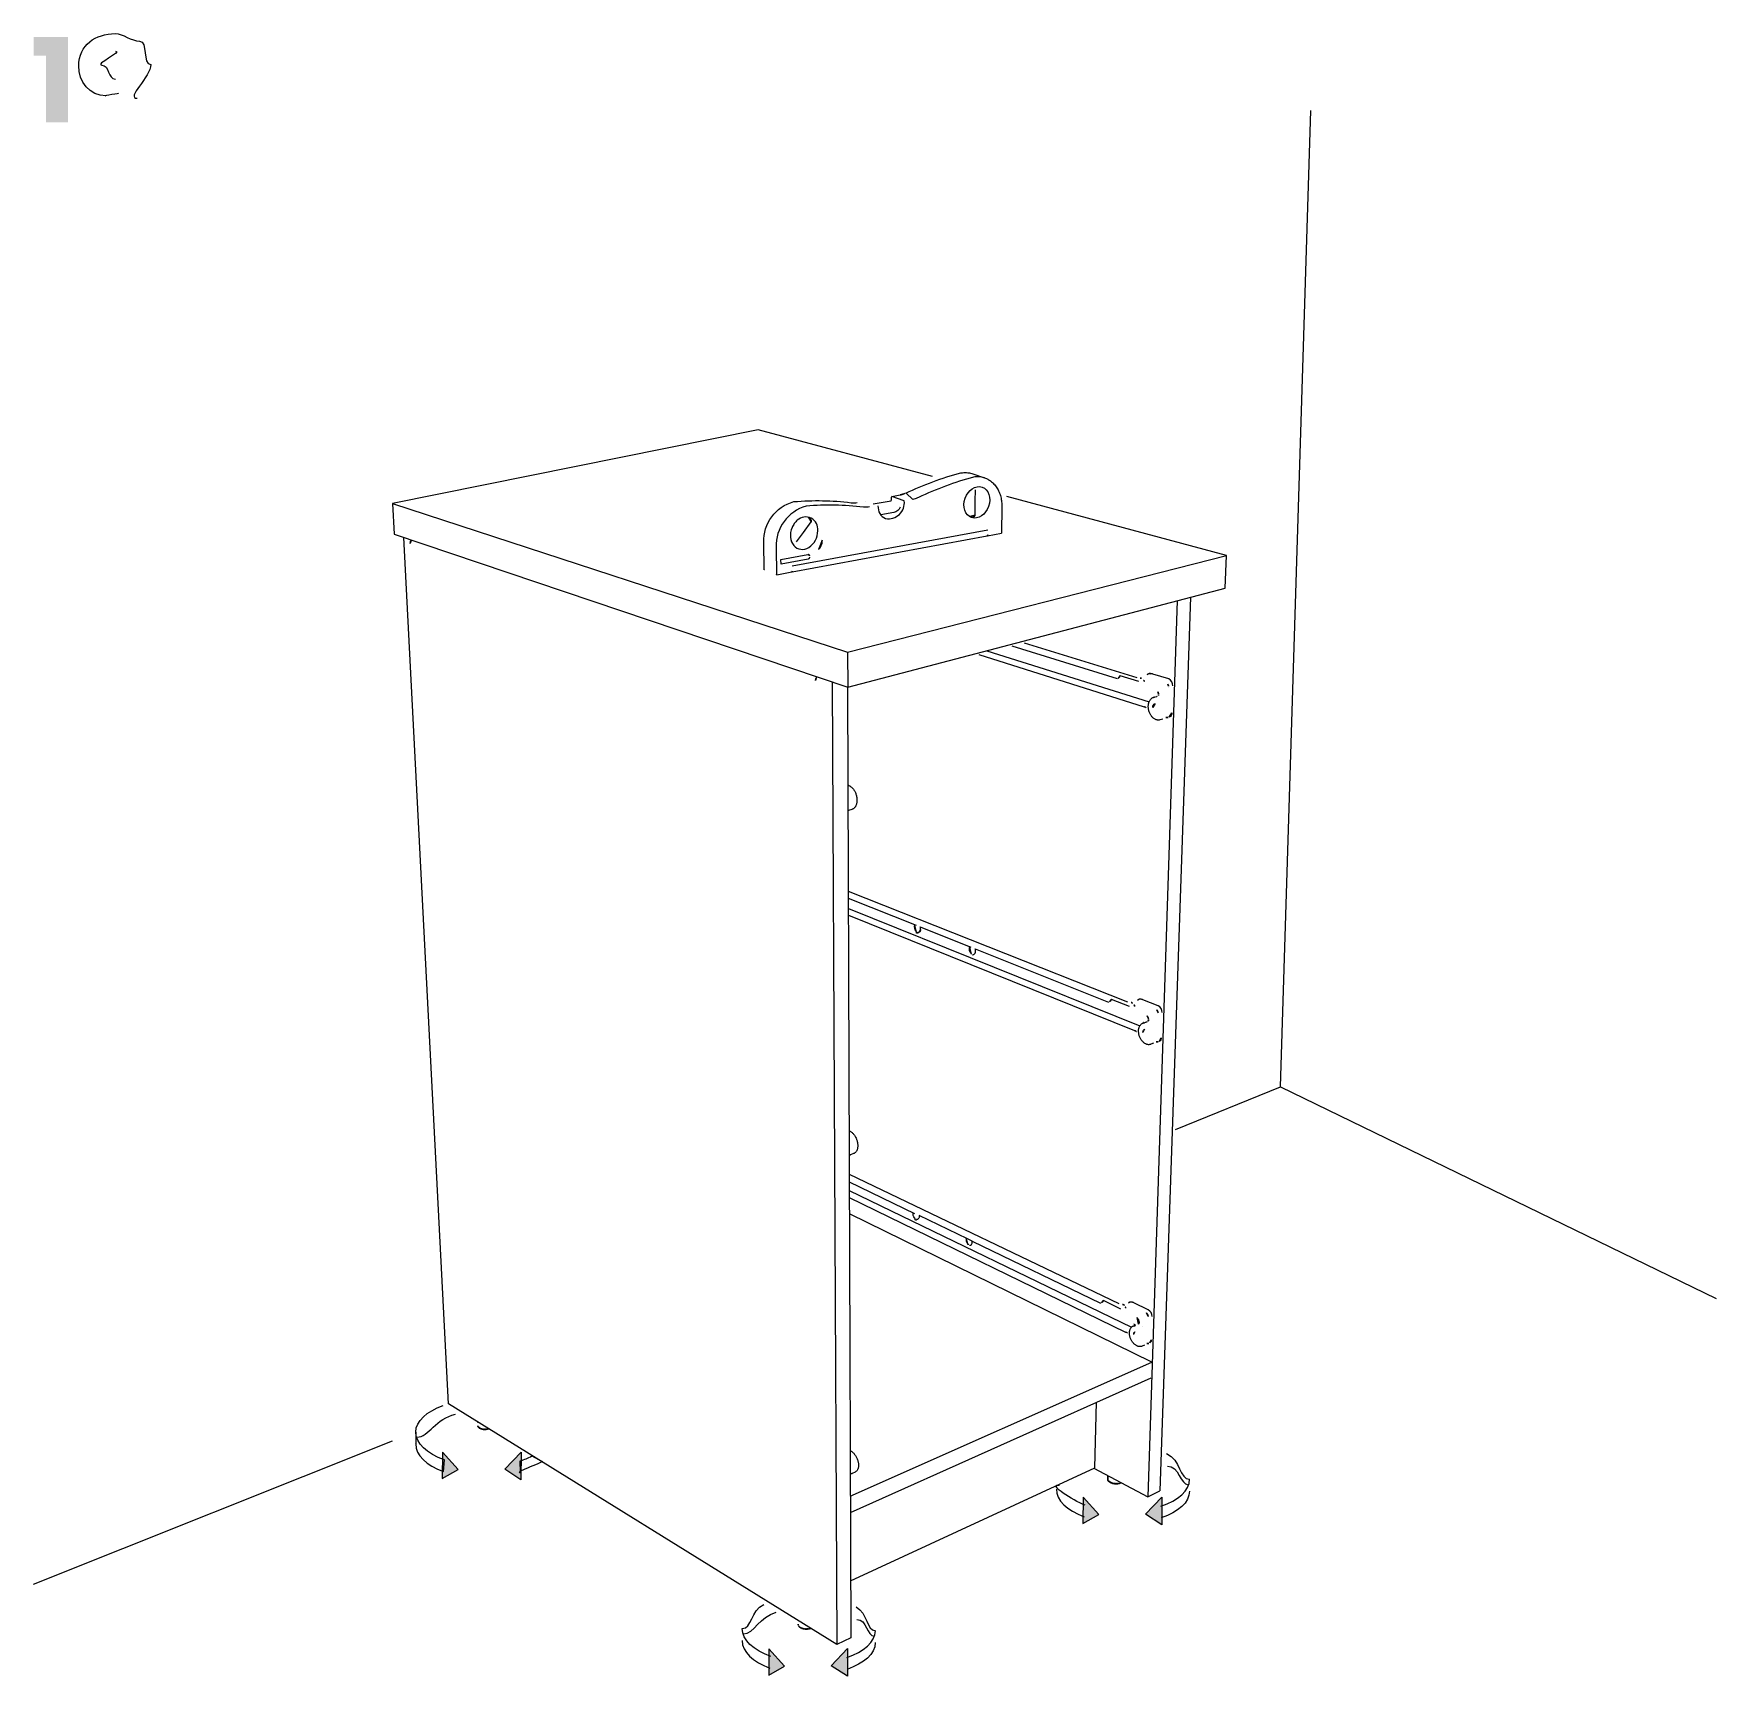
# Model space of a CAD drawing. Header units: metres. Extents: x -27.1 to 47.9, y -10.7 to 6.6.
# Drawn here: x 27.184 to 29.856, y -2.797 to -0.187 of the extents above; entities that cross this region are included whole.
import ezdxf

# ---------------------------------------------------------------- set-up
doc = ezdxf.new("R2010")
doc.units = ezdxf.units.M
doc.header["$MEASUREMENT"] = 0
doc.layers.add('PDF_Working_Num_Penna__7_Num_Penna__7_Num_Penna__7_Num_Penna__7_Num_Penna__7_Num_Penna__7', color=7, linetype='Continuous', lineweight=18)

msp = doc.modelspace()

# ---------------------------------------------------------------- hatches: boundary and pattern name
at = {"layer": 'PDF_Working_Num_Penna__7_Num_Penna__7_Num_Penna__7_Num_Penna__7_Num_Penna__7_Num_Penna__7', "linetype": 'Continuous', "lineweight": 18}
for points in [[(27.2038, -0.2226), (27.2038, -0.3281), (27.2389, -0.3281), (27.2389, -0.1929), (27.1844, -0.1929), (27.1844, -0.2226)], [(27.8334, -2.4404), (27.833, -2.4823), (27.8583, -2.4679)], [(27.9585, -2.4403), (27.9323, -2.4675), (27.9581, -2.4843)], [(28.8509, -2.5121), (28.8505, -2.554), (28.8758, -2.5396)], [(28.9759, -2.512), (28.9497, -2.5392), (28.9756, -2.556)], [(28.3519, -2.7527), (28.3515, -2.7945), (28.3768, -2.7802)], [(28.4769, -2.7525), (28.4507, -2.7798), (28.4766, -2.7965)]]:
    msp.add_hatch(color=7, dxfattribs=at).paths.add_polyline_path(points)

# ---------------------------------------------------------------- linework, layer by layer
at = {"layer": 'PDF_Working_Num_Penna__7_Num_Penna__7_Num_Penna__7_Num_Penna__7_Num_Penna__7_Num_Penna__7', "color": 7, "linetype": 'Continuous', "lineweight": 18, "flags": 128}
for points in [[(28.9974, -1.9282), (29.1641, -1.8604), (29.2127, -0.3097)], [(28.3349, -0.8166), (27.754, -0.9335)], [(28.6115, -0.8909), (28.3349, -0.8166)], [(28.6943, -0.893), (28.696, -0.8936), (28.6976, -0.8943), (28.6993, -0.8951), (28.7008, -0.896), (28.7024, -0.8969), (28.7039, -0.898), (28.7053, -0.8991), (28.7067, -0.9002), (28.708, -0.9015), (28.7093, -0.9028), (28.7105, -0.9042), (28.7117, -0.9056), (28.7128, -0.9071), (28.7138, -0.9087), (28.7148, -0.9103), (28.7158, -0.912), (28.7166, -0.9137), (28.7174, -0.9155), (28.7182, -0.9174), (28.7189, -0.9193), (28.7195, -0.9212), (28.72, -0.9232), (28.7205, -0.9252), (28.7209, -0.9272), (28.7212, -0.9292), (28.7214, -0.9312), (28.7216, -0.9331), (28.7218, -0.9351), (28.7218, -0.9372), (28.7218, -0.9392), (28.7213, -0.9807)], [(27.754, -0.9335), (28.4769, -1.1697), (29.0785, -1.0163)], [(27.754, -0.9335), (27.7566, -0.9827)], [(28.5176, -0.9344), (28.546, -0.9295), (28.5461, -0.9292), (28.5464, -0.9279), (28.5466, -0.9266), (28.5467, -0.9253), (28.5468, -0.9239), (28.5469, -0.9227)], [(28.6794, -0.9521), (28.6796, -0.9299)], [(28.6796, -0.9299), (28.6798, -0.9122)], [(29.0765, -1.068), (29.0785, -1.0163), (28.7295, -0.9226)], [(27.7566, -0.9827), (28.4771, -1.2255), (29.0765, -1.068)], [(27.8431, -2.3637), (27.7719, -0.9879)], [(28.3886, -1.0422), (28.6984, -0.985), (28.6986, -0.9849)], [(28.6997, -0.9762), (28.3889, -1.0333)], [(28.3958, -0.9948), (28.407, -0.9797)], [(28.407, -0.9797), (28.4192, -0.9629)], [(28.6988, -0.9849), (28.7212, -0.9808)], [(28.3711, -1.03), (28.371, -1.0225), (28.4138, -1.0146)], [(28.4162, -1.0192), (28.4161, -1.0198), (28.416, -1.0204), (28.4157, -1.0209), (28.4154, -1.0214), (28.415, -1.0217), (28.4145, -1.022), (28.414, -1.0222), (28.3712, -1.03)], [(28.3642, -1.0468), (28.3883, -1.0423), (28.3884, -1.0422)], [(29.0003, -1.088), (28.9534, -2.5112)], [(29.0214, -1.0825), (28.9725, -2.5021)], [(28.4769, -1.1697), (28.4771, -1.2255)], [(28.6854, -1.1738), (28.9477, -1.2565)], [(28.6978, -1.1678), (28.9555, -1.2488)], [(28.7379, -1.16), (28.9049, -1.2117)], [(28.7572, -1.1549), (28.9359, -1.21)], [(28.4521, -1.2171), (28.4598, -2.746)], [(28.4768, -1.2254), (28.4818, -2.7356)], [(28.9394, -1.2167), (28.9097, -1.2074)], [(28.9777, -1.2762), (28.9734, -1.2775), (28.9726, -1.2776), (28.9717, -1.2778), (28.9709, -1.2779), (28.97, -1.2778), (28.9692, -1.2777), (28.9683, -1.2776), (28.9675, -1.2774), (28.9666, -1.2771), (28.9658, -1.2767), (28.965, -1.2763), (28.9642, -1.2758), (28.9633, -1.2753), (28.9625, -1.2747), (28.9617, -1.274), (28.961, -1.2733), (28.9602, -1.2725), (28.9595, -1.2716), (28.9588, -1.2707), (28.9582, -1.2697), (28.9576, -1.2687), (28.9571, -1.2677), (28.9566, -1.2666), (28.9561, -1.2655), (28.9557, -1.2644), (28.9554, -1.2632), (28.955, -1.2621), (28.9548, -1.2609), (28.9546, -1.2597), (28.9545, -1.2585), (28.9544, -1.2574), (28.9544, -1.2562), (28.9544, -1.255), (28.9545, -1.2539), (28.9546, -1.2528), (28.9549, -1.2517), (28.9551, -1.2506), (28.9554, -1.2496), (28.9558, -1.2486), (28.9562, -1.2477), (28.9567, -1.2467), (28.9573, -1.2459), (28.9579, -1.2451), (28.9585, -1.2444), (28.9592, -1.2437), (28.9599, -1.2431), (28.9607, -1.2426), (28.9615, -1.2421), (28.9624, -1.2417), (28.9633, -1.2415), (28.9677, -1.2402)], [(28.4773, -1.3811), (28.4781, -1.3813), (28.4789, -1.3816), (28.4797, -1.382), (28.4806, -1.3824), (28.4814, -1.383), (28.4822, -1.3836), (28.483, -1.3842), (28.4838, -1.385), (28.4846, -1.3858), (28.4854, -1.3866), (28.4861, -1.3876), (28.4868, -1.3886), (28.4875, -1.3896), (28.4881, -1.3907), (28.4887, -1.3919), (28.4892, -1.393), (28.4897, -1.3942), (28.4901, -1.3955), (28.4905, -1.3967), (28.4908, -1.3979), (28.4911, -1.3992), (28.4914, -1.4005), (28.4916, -1.4017), (28.4917, -1.403), (28.4917, -1.4042), (28.4917, -1.4054), (28.4917, -1.4067), (28.4916, -1.4079), (28.4914, -1.409), (28.4912, -1.4101), (28.4909, -1.4112), (28.4905, -1.4123), (28.4901, -1.4133), (28.4897, -1.4142), (28.4892, -1.4152), (28.4886, -1.416), (28.488, -1.4167), (28.4873, -1.4175), (28.4866, -1.4181), (28.4858, -1.4186), (28.485, -1.4191), (28.4842, -1.4194), (28.4834, -1.4197), (28.4783, -1.4212)], [(28.4779, -1.5493), (28.9213, -1.7252)], [(28.4779, -1.5606), (28.5856, -1.6035)], [(28.478, -1.577), (28.941, -1.7632)], [(28.478, -1.5875), (28.9325, -1.771)], [(28.5927, -1.6103), (28.5927, -1.6094), (28.5927, -1.6086), (28.5925, -1.6078), (28.5924, -1.607), (28.5921, -1.6062), (28.6727, -1.6383)], [(28.9244, -1.7328), (28.8958, -1.7214)], [(28.9627, -1.7911), (28.9585, -1.7927), (28.9577, -1.7929), (28.957, -1.7931), (28.9562, -1.7932), (28.9554, -1.7933), (28.9546, -1.7933), (28.9538, -1.7931), (28.953, -1.793), (28.9522, -1.7928), (28.9514, -1.7925), (28.9506, -1.7922), (28.9497, -1.7918), (28.9489, -1.7913), (28.9481, -1.7908), (28.9473, -1.7901), (28.9466, -1.7895), (28.9458, -1.7888), (28.9451, -1.788), (28.9444, -1.7872), (28.9437, -1.7863), (28.943, -1.7854), (28.9424, -1.7844), (28.9419, -1.7834), (28.9413, -1.7824), (28.9409, -1.7813), (28.9404, -1.7802), (28.9401, -1.7792), (28.9397, -1.7781), (28.9394, -1.7769), (28.9392, -1.7758), (28.9391, -1.7747), (28.9389, -1.7736), (28.9389, -1.7725), (28.9388, -1.7714), (28.9389, -1.7703), (28.939, -1.7692), (28.9392, -1.7682), (28.9394, -1.7672), (28.9397, -1.7663), (28.94, -1.7653), (28.9403, -1.7645), (28.9408, -1.7636), (28.9413, -1.7628), (28.9418, -1.7621), (28.9424, -1.7614), (28.943, -1.7608), (28.9437, -1.7602), (28.9445, -1.7597), (28.9452, -1.7593), (28.9461, -1.7589), (28.9503, -1.7574)], [(29.1641, -1.8603), (29.8564, -2.1964)], [(28.4792, -1.9301), (28.48, -1.9304), (28.4807, -1.9308), (28.4816, -1.9312), (28.4824, -1.9318), (28.4832, -1.9324), (28.484, -1.933), (28.4848, -1.9337), (28.4856, -1.9345), (28.4863, -1.9354), (28.487, -1.9363), (28.4878, -1.9372), (28.4884, -1.9383), (28.489, -1.9393), (28.4896, -1.9403), (28.4902, -1.9415), (28.4907, -1.9426), (28.4911, -1.9438), (28.4916, -1.9449), (28.4919, -1.9461), (28.4922, -1.9473), (28.4925, -1.9485), (28.4927, -1.9497), (28.4928, -1.9509), (28.4929, -1.952), (28.493, -1.9532), (28.493, -1.9543), (28.4929, -1.9555), (28.4928, -1.9565), (28.4926, -1.9576), (28.4924, -1.9586), (28.4921, -1.9596), (28.4918, -1.9606), (28.4914, -1.9615), (28.4909, -1.9623), (28.4904, -1.9631), (28.4898, -1.9638), (28.4892, -1.9645), (28.4885, -1.9651), (28.4878, -1.9655), (28.4871, -1.966), (28.4863, -1.9663), (28.4814, -1.9681)], [(28.4794, -1.9991), (28.9077, -2.2046)], [(28.4794, -2.0112), (28.5832, -2.0613)], [(28.4795, -2.0249), (28.9276, -2.242)], [(28.4795, -2.0362), (28.9183, -2.2497)], [(28.9598, -2.2977), (28.4796, -2.0618)], [(28.9105, -2.2131), (28.883, -2.1998)], [(28.9485, -2.2703), (28.9444, -2.2721), (28.9437, -2.2724), (28.943, -2.2726), (28.9423, -2.2727), (28.9415, -2.2728), (28.9408, -2.2728), (28.9401, -2.2728), (28.9393, -2.2727), (28.9385, -2.2725), (28.9377, -2.2723), (28.937, -2.272), (28.9362, -2.2716), (28.9354, -2.2712), (28.9346, -2.2707), (28.9338, -2.2702), (28.9331, -2.2696), (28.9323, -2.269), (28.9315, -2.2682), (28.9308, -2.2675), (28.9301, -2.2666), (28.9294, -2.2658), (28.9288, -2.2649), (28.9282, -2.264), (28.9276, -2.263), (28.9271, -2.262), (28.9266, -2.261), (28.9262, -2.26), (28.9258, -2.2589), (28.9254, -2.2579), (28.9251, -2.2568), (28.9249, -2.2557), (28.9247, -2.2547), (28.9246, -2.2536), (28.9244, -2.2526), (28.9244, -2.2515), (28.9244, -2.2505), (28.9245, -2.2495), (28.9246, -2.2485), (28.9248, -2.2476), (28.925, -2.2467), (28.9253, -2.2458), (28.9257, -2.245), (28.9261, -2.2441), (28.9265, -2.2434), (28.927, -2.2427), (28.9275, -2.2421), (28.9281, -2.2415), (28.9288, -2.241), (28.9295, -2.2405), (28.9303, -2.2401), (28.9344, -2.2384)], [(28.4811, -2.5103), (28.9598, -2.2977)], [(28.4812, -2.5362), (28.959, -2.3223)], [(28.4598, -2.746), (27.8431, -2.3637)], [(28.8693, -2.4653), (28.8721, -2.3612)], [(27.1842, -2.6499), (27.7543, -2.4223)], [(27.835, -2.4713), (27.8365, -2.4527)], [(28.4809, -2.4381), (28.4811, -2.4382), (28.4819, -2.4386), (28.4827, -2.4391), (28.4835, -2.4396), (28.4842, -2.4402), (28.485, -2.4408), (28.4858, -2.4415), (28.4866, -2.4423), (28.4873, -2.4432), (28.488, -2.4441), (28.4888, -2.445), (28.4894, -2.4459), (28.4901, -2.447), (28.4906, -2.448), (28.4912, -2.4491), (28.4917, -2.4502), (28.4921, -2.4513), (28.4926, -2.4524), (28.493, -2.4535), (28.4933, -2.4547), (28.4936, -2.4558), (28.4938, -2.4569), (28.4939, -2.4581), (28.4941, -2.4592), (28.4942, -2.4603), (28.4942, -2.4613), (28.4942, -2.4624), (28.4941, -2.4634), (28.4939, -2.4644), (28.4937, -2.4654), (28.4935, -2.4663), (28.4932, -2.4672), (28.4928, -2.4681), (28.4924, -2.4688), (28.4919, -2.4696), (28.4914, -2.4703), (28.4908, -2.4708), (28.4901, -2.4714), (28.4895, -2.4718), (28.4887, -2.4722), (28.4841, -2.4742)], [(28.4815, -2.6448), (28.8693, -2.4653)], [(28.8678, -2.466), (28.9534, -2.5112), (28.9725, -2.5021)], [(28.4818, -2.7356), (28.4598, -2.746)]]:
    msp.add_lwpolyline(points, dxfattribs=at)
for points in [[(28.5697, -0.9173), (28.5695, -0.9173), (28.5693, -0.9173, -0.04676), (28.6566, -0.8851), (28.6567, -0.8851), (28.657, -0.8851), (28.6592, -0.8848), (28.6614, -0.8846), (28.6636, -0.8846), (28.6659, -0.8846), (28.668, -0.8848), (28.6702, -0.8852), (28.6722, -0.8857), (28.6743, -0.8863), (28.6943, -0.893), (28.6923, -0.8924), (28.6901, -0.8919), (28.688, -0.8916), (28.6858, -0.8913), (28.6836, -0.8912), (28.6814, -0.8913), (28.6791, -0.8915), (28.6769, -0.8918, 0.046704), (28.5894, -0.9243), (28.5877, -0.925), (28.5859, -0.9258), (28.5841, -0.9264), (28.5822, -0.9268), (28.5804, -0.9272)], [(28.4306, -1.007, 0.210049), (28.4366, -0.9931), (28.4365, -0.9922)], [(28.9616, -1.2578, -0.316467), (28.9654, -1.2515)], [(28.9917, -1.2664, -0.31671), (28.9876, -1.2732)], [(28.5832, -1.6026, 0.271069), (28.5853, -1.6131), (28.5855, -1.6134), (28.5858, -1.6137), (28.586, -1.614), (28.5861, -1.6142), (28.5862, -1.6146), (28.5863, -1.6148)], [(28.6703, -1.6374, 0.273633), (28.6724, -1.648), (28.6727, -1.6483), (28.6729, -1.6486), (28.6731, -1.6489), (28.6733, -1.6492), (28.6734, -1.6495), (28.6734, -1.6497)], [(28.9748, -1.7823, -0.295607), (28.9715, -1.7881)], [(28.6649, -2.1007, 0.200326), (28.6675, -2.1093), (28.6678, -2.1096), (28.668, -2.1099), (28.6682, -2.1102), (28.6683, -2.1104), (28.6685, -2.1108), (28.6685, -2.111)], [(27.9071, -2.4034, -0.271454), (27.8903, -2.4003), (27.8901, -2.4002), (27.8903, -2.4004, 0.299554)], [(27.8941, -2.403), (27.8943, -2.4031), (27.8945, -2.4032), (27.8947, -2.4032, -0.334257)], [(28.8907, -2.4859), (28.8905, -2.4858, 0.317811), (28.9114, -2.489, -0.300714), (28.8908, -2.4858), (28.8906, -2.4858), (28.8905, -2.4856), (28.8903, -2.4853), (28.8903, -2.485), (28.8902, -2.4849), (28.8901, -2.4843)], [(28.3991, -2.7166), (28.3993, -2.7169), (28.3996, -2.7174), (28.4001, -2.7179), (28.4007, -2.7184), (28.4013, -2.7189), (28.4019, -2.7193), (28.4027, -2.7197), (28.4035, -2.7201), (28.4044, -2.7204), (28.4052, -2.7207), (28.4062, -2.7209), (28.4072, -2.7211), (28.4082, -2.7213), (28.4092, -2.7214), (28.4102, -2.7215), (28.4113, -2.7215), (28.4123, -2.7215), (28.4133, -2.7214), (28.4144, -2.7213), (28.4154, -2.7212), (28.4164, -2.721), (28.4174, -2.7207), (28.4183, -2.7205, -0.281115), (28.399, -2.7165), (28.3988, -2.7162), (28.3988, -2.7158), (28.3986, -2.7157)], [(28.4062, -2.7206, -0.305663), (28.4056, -2.7204), (28.4058, -2.7205), (28.406, -2.7206)], [(28.4146, -2.7209, -0.241751), (28.4139, -2.721), (28.4141, -2.721), (28.4143, -2.721)]]:
    msp.add_lwpolyline(points, format="xyb", close=True, dxfattribs=at)
for points in [[(28.3443, -1.0386), (28.3438, -0.9957, -0.351179), (28.3915, -0.9308), (28.3917, -0.9308, -0.05231), (28.4824, -0.9325), (28.4844, -0.9327), (28.4862, -0.9328), (28.4881, -0.9327), (28.4899, -0.9326), (28.4918, -0.9323)], [(28.5251, -0.9376, 0.310376), (28.5372, -0.9577, 0.49733), (28.5669, -0.9296), (28.5472, -0.9226), (28.547, -0.9226), (28.5603, -0.9202), (28.5607, -0.9203)], [(28.5114, -0.9393), (28.5095, -0.9396), (28.5076, -0.9398), (28.5058, -0.9398), (28.5039, -0.9398), (28.5021, -0.9396, 0.052804), (28.4112, -0.938, 0.348697), (28.3633, -1.0034), (28.3637, -1.0467)], [(28.4294, -0.977, 0.710289), (28.397, -0.9604), (28.3957, -0.9615), (28.3945, -0.9628), (28.3933, -0.9641), (28.3922, -0.9655), (28.3912, -0.967), (28.3902, -0.9686), (28.3894, -0.9702), (28.3886, -0.9719)], [(28.5603, -0.9396, -0.244851), (28.5503, -0.9481), (28.5295, -0.9518)], [(28.9931, -1.2233, 0.316915), (28.9868, -1.2123), (28.9617, -1.2046), (28.961, -1.2045), (28.9603, -1.2043), (28.9596, -1.2042), (28.9588, -1.2041), (28.9581, -1.204), (28.9573, -1.2039), (28.9566, -1.2039), (28.9559, -1.2039), (28.9556, -1.204), (28.9554, -1.2041), (28.9552, -1.2042), (28.955, -1.2043), (28.9548, -1.2044), (28.9545, -1.2045)], [(28.6754, -1.6507), (28.6756, -1.6506), (28.6757, -1.6504), (28.6761, -1.6503), (28.6764, -1.6502), (28.6767, -1.6501), (28.677, -1.65), (28.6772, -1.65, 0.313942), (28.6801, -1.6449), (28.6801, -1.6439), (28.68, -1.643), (28.6798, -1.642), (28.6795, -1.641), (28.8912, -1.7255)], [(28.9762, -1.7422, 0.290326), (28.97, -1.7314), (28.9459, -1.7219), (28.9453, -1.7217), (28.9446, -1.7215), (28.9439, -1.7213), (28.9431, -1.7212), (28.9424, -1.7211), (28.9417, -1.721), (28.941, -1.721), (28.9403, -1.721), (28.9401, -1.7211), (28.9399, -1.7212), (28.9397, -1.7213), (28.9394, -1.7213), (28.9392, -1.7214), (28.939, -1.7215)], [(28.6749, -2.1055), (28.6674, -2.1018), (28.5904, -2.0647), (28.5905, -2.0655), (28.5905, -2.0663, -0.342712), (28.5878, -2.0707), (28.5875, -2.0708), (28.5873, -2.0709), (28.587, -2.0709), (28.5868, -2.071), (28.5864, -2.0711), (28.5862, -2.0712), (28.5861, -2.0714), (28.586, -2.0717), (28.5858, -2.0718), (28.5854, -2.0719), (28.5851, -2.0719), (28.5849, -2.0718), (28.5847, -2.0718), (28.5845, -2.0716), (28.5843, -2.0715), (28.5841, -2.0713), (28.584, -2.0711), (28.5839, -2.0709), (28.5839, -2.0707), (28.584, -2.0705), (28.5841, -2.0704), (28.5842, -2.07), (28.5841, -2.0697), (28.5839, -2.0694), (28.5838, -2.0691), (28.5835, -2.0689), (28.5833, -2.0685, -0.203798), (28.5808, -2.0601)], [(28.6704, -2.1121), (28.6705, -2.112), (28.6707, -2.1119), (28.6711, -2.1118), (28.6713, -2.1117), (28.6716, -2.1116), (28.6719, -2.1115), (28.6721, -2.1115, 0.352357), (28.6749, -2.1068), (28.6749, -2.1061), (28.6749, -2.1055), (28.8786, -2.2036)], [(28.9603, -2.2249, 0.274665), (28.9544, -2.2143), (28.9312, -2.2032), (28.9306, -2.2029), (28.9299, -2.2027), (28.9292, -2.2025), (28.9285, -2.2023), (28.9278, -2.2022), (28.9271, -2.2021), (28.9265, -2.2021), (28.9258, -2.2021), (28.9256, -2.2021), (28.9254, -2.2022), (28.9252, -2.2023), (28.925, -2.2023), (28.9248, -2.2025), (28.9246, -2.2025)], [(27.7911, -2.4085), (27.7909, -2.4267, 0.011807), (27.7909, -2.4275)], [(27.9575, -2.4732), (27.957, -2.4544, 0.043577), (27.9753, -2.4465), (27.9906, -2.4546)]]:
    msp.add_lwpolyline(points, format="xyb", dxfattribs=at)
for points in [[(28.4915, -0.9323), (28.4916, -0.9323)], [(28.5052, -0.93), (28.505, -0.9299)], [(28.5603, -0.9202), (28.5618, -0.92), (28.5633, -0.9196), (28.5649, -0.9191), (28.5663, -0.9186), (28.5678, -0.918)], [(28.4192, -0.9629), (28.4193, -0.9627), (28.4195, -0.9624), (28.4195, -0.9622), (28.4195, -0.9619), (28.4195, -0.9616), (28.4195, -0.9613), (28.4194, -0.961), (28.4193, -0.9606), (28.419, -0.96), (28.4186, -0.9593), (28.4181, -0.9587), (28.4175, -0.958), (28.4171, -0.9577), (28.4167, -0.9573), (28.4163, -0.957), (28.4158, -0.9567), (28.4153, -0.9563), (28.4147, -0.9559), (28.4142, -0.9556)], [(28.6707, -0.9546), (28.6713, -0.9547), (28.6719, -0.9548), (28.6725, -0.9549), (28.6731, -0.9549), (28.6737, -0.9549), (28.6742, -0.9549), (28.6748, -0.9549), (28.6753, -0.9549), (28.6761, -0.9548), (28.6769, -0.9546), (28.6776, -0.9543), (28.6782, -0.954), (28.6784, -0.9538), (28.6787, -0.9536), (28.6791, -0.9532), (28.6792, -0.9529), (28.6793, -0.9527), (28.6794, -0.9524)], [(28.6986, -0.9849), (28.6989, -0.9848), (28.699, -0.9844), (28.6992, -0.984)], [(28.6988, -0.9849), (28.6991, -0.9848), (28.6993, -0.9846), (28.6994, -0.9843), (28.6996, -0.9839), (28.6996, -0.9835)], [(27.7824, -0.9971), (27.7824, -0.9961), (27.7825, -0.9952), (27.7827, -0.9944), (27.7829, -0.9936), (27.7832, -0.9929), (27.7835, -0.9924)], [(28.4139, -1.0147), (28.4144, -1.0146), (28.4149, -1.0148), (28.4153, -1.015), (28.4157, -1.0154), (28.4159, -1.0158), (28.4161, -1.0163), (28.4162, -1.0168)], [(28.4148, -1.0147), (28.4143, -1.0146)], [(28.3446, -1.0391), (28.3445, -1.039), (28.3444, -1.0388)], [(28.3884, -1.0422), (28.3886, -1.042), (28.3888, -1.0417), (28.3889, -1.0413)], [(28.3642, -1.0468), (28.3639, -1.0468), (28.3637, -1.0467)], [(28.4261, -1.2147), (28.4261, -1.2137), (28.4262, -1.2127), (28.4265, -1.2117), (28.4268, -1.2109), (28.4272, -1.2102), (28.4277, -1.2095)], [(28.9097, -1.2074), (28.9093, -1.2076), (28.9091, -1.2079), (28.9088, -1.2082), (28.9087, -1.2086), (28.9086, -1.209), (28.9085, -1.2095), (28.9065, -1.2115)], [(28.9415, -1.211), (28.9417, -1.2109), (28.942, -1.2109), (28.9422, -1.2109), (28.9424, -1.2111)], [(28.9427, -1.211), (28.9423, -1.2109), (28.9419, -1.2109)], [(28.9435, -1.2112), (28.9427, -1.211), (28.9425, -1.211), (28.9423, -1.2109), (28.9421, -1.2109)], [(28.9485, -1.2166), (28.9484, -1.2161), (28.9481, -1.2156), (28.9478, -1.2152), (28.9475, -1.2149), (28.9471, -1.2147), (28.9467, -1.2147)], [(28.9545, -1.2045), (28.9536, -1.2049), (28.9527, -1.2054)], [(28.9576, -1.2043), (28.9571, -1.2042), (28.9565, -1.204)], [(28.9856, -1.2208), (28.986, -1.2218), (28.9863, -1.2228), (28.9866, -1.2239)], [(28.9867, -1.2255), (28.9867, -1.2252)], [(28.9633, -1.2415), (28.9643, -1.2412)], [(28.9677, -1.2402), (28.9687, -1.24)], [(28.9695, -1.2327), (28.9699, -1.2335), (28.9702, -1.2343), (28.9705, -1.2352), (28.9706, -1.2361)], [(28.9708, -1.237), (28.9708, -1.238), (28.9707, -1.2389)], [(28.9708, -1.2374), (28.9708, -1.2372)], [(28.9499, -1.2571), (28.9491, -1.2569), (28.9484, -1.2567)], [(28.9499, -1.2571), (28.9505, -1.2576), (28.9511, -1.2581)], [(28.9821, -1.2737), (28.9827, -1.2737), (28.9829, -1.2737)], [(28.9844, -1.2738), (28.9842, -1.2738), (28.984, -1.2738), (28.9838, -1.2738), (28.9836, -1.2738), (28.9833, -1.2737)], [(28.986, -1.2736), (28.9855, -1.2738), (28.985, -1.2738)], [(28.5899, -1.615), (28.5897, -1.6151), (28.5894, -1.6152), (28.5891, -1.6152), (28.5889, -1.6153), (28.5885, -1.6155), (28.5883, -1.6156), (28.5882, -1.6158), (28.5882, -1.6159), (28.588, -1.6161), (28.5879, -1.6162), (28.5875, -1.6163), (28.5872, -1.6164), (28.5869, -1.6163), (28.5867, -1.6162), (28.5865, -1.6162), (28.5863, -1.616), (28.5861, -1.6158), (28.586, -1.6156), (28.5859, -1.6154), (28.586, -1.6151)], [(28.5927, -1.6103), (28.5926, -1.6111), (28.5925, -1.6119), (28.5922, -1.6127), (28.5919, -1.6133), (28.5915, -1.6139), (28.591, -1.6144), (28.5905, -1.6147)], [(28.8958, -1.7215), (28.8955, -1.7216), (28.8953, -1.7219), (28.895, -1.7222), (28.8949, -1.7226), (28.8948, -1.723), (28.8948, -1.7235), (28.8928, -1.7251)], [(28.9295, -1.7271), (28.928, -1.7265), (28.9278, -1.7264), (28.9276, -1.7264), (28.9274, -1.7263), (28.9272, -1.7263)], [(28.9333, -1.7321), (28.9331, -1.7316), (28.9329, -1.7312), (28.9326, -1.7308), (28.9323, -1.7306), (28.9319, -1.7304), (28.9315, -1.7303)], [(28.939, -1.7215), (28.9381, -1.7219), (28.9373, -1.7224)], [(28.9466, -1.7583), (28.9465, -1.7581), (28.9464, -1.758), (28.9462, -1.7578), (28.9462, -1.7582), (28.946, -1.7586)], [(28.9461, -1.7589), (28.9469, -1.7587), (28.9477, -1.7585), (28.9485, -1.7584)], [(28.9463, -1.7588), (28.9465, -1.7586)], [(28.9466, -1.7583), (28.9468, -1.7584)], [(28.9503, -1.7574), (28.9511, -1.7571), (28.9519, -1.757), (28.9528, -1.7569)], [(28.9525, -1.7474), (28.953, -1.7483), (28.9536, -1.7493), (28.954, -1.7502), (28.9543, -1.7512), (28.9545, -1.7523)], [(28.9546, -1.7533), (28.9546, -1.7543), (28.9546, -1.7552), (28.9544, -1.7561)], [(28.9679, -1.7378), (28.9684, -1.7387), (28.9689, -1.7396), (28.9693, -1.7406), (28.9696, -1.7416), (28.9698, -1.7426)], [(28.9346, -1.7717), (28.9339, -1.7715), (28.9332, -1.7712)], [(28.9346, -1.7717), (28.9351, -1.7722), (28.9357, -1.7726)], [(28.9458, -1.7737), (28.9459, -1.7728), (28.9461, -1.7719), (28.9463, -1.7711), (28.9467, -1.7704), (28.9471, -1.7697), (28.9476, -1.7692), (28.9482, -1.7688)], [(28.9678, -1.7888), (28.9676, -1.7888), (28.9674, -1.7887), (28.9672, -1.7887), (28.967, -1.7887), (28.9668, -1.7887)], [(28.97, -1.7886), (28.9693, -1.7888), (28.9685, -1.7889)], [(28.4814, -1.9681), (28.4807, -1.9683), (28.48, -1.9685)], [(28.883, -2.1998), (28.8827, -2.2), (28.8824, -2.2003), (28.8822, -2.2006), (28.882, -2.201), (28.882, -2.2014), (28.8819, -2.2018), (28.88, -2.2032)], [(28.9163, -2.2072), (28.9142, -2.2061), (28.914, -2.2061), (28.9138, -2.206), (28.9136, -2.2059), (28.9135, -2.2059), (28.9133, -2.2058)], [(28.919, -2.2118), (28.9189, -2.2113), (28.9187, -2.2109), (28.9184, -2.2106), (28.9181, -2.2103), (28.9177, -2.2102), (28.9174, -2.2102)], [(28.9246, -2.2025), (28.9237, -2.2029), (28.9229, -2.2033)], [(28.9303, -2.2401), (28.9311, -2.2398), (28.9319, -2.2397), (28.9328, -2.2396), (28.9336, -2.2396)], [(28.9315, -2.237), (28.9317, -2.2372), (28.9318, -2.2373)], [(28.9319, -2.2375), (28.9322, -2.2378), (28.9325, -2.238), (28.9328, -2.2382), (28.933, -2.2383), (28.9333, -2.2385)], [(28.9366, -2.2267), (28.9372, -2.2274), (28.9378, -2.2282), (28.9383, -2.229), (28.9387, -2.2299), (28.939, -2.2308), (28.9393, -2.2317), (28.9395, -2.2326), (28.9396, -2.2335), (28.9397, -2.2343), (28.9396, -2.2351), (28.9395, -2.2359), (28.9393, -2.2365), (28.939, -2.2372)], [(28.9459, -2.2411), (28.9458, -2.2409), (28.9457, -2.2408)], [(28.9514, -2.219), (28.952, -2.2198), (28.9525, -2.2205), (28.953, -2.2214), (28.9534, -2.2222), (28.9538, -2.2231), (28.954, -2.224), (28.9543, -2.2249)], [(28.9203, -2.2505), (28.9196, -2.2502), (28.9189, -2.25)], [(28.9203, -2.2505), (28.9208, -2.2509), (28.9214, -2.2513)], [(28.9311, -2.2537), (28.9312, -2.2528), (28.9313, -2.252), (28.9316, -2.2512), (28.932, -2.2506), (28.9324, -2.25), (28.9329, -2.2495)], [(28.9523, -2.2679), (28.9521, -2.2679), (28.952, -2.2678)], [(28.955, -2.2678), (28.9544, -2.268), (28.9537, -2.268), (28.953, -2.268)], [(28.9591, -2.2622), (28.959, -2.2631), (28.9589, -2.2639), (28.9587, -2.2646), (28.9583, -2.2653), (28.958, -2.2658), (28.9575, -2.2664), (28.957, -2.2668)], [(27.89, -2.3933), (27.8897, -2.3932), (27.8898, -2.393), (27.8897, -2.3928)], [(27.8898, -2.3988), (27.8898, -2.3995)], [(27.8899, -2.3997), (27.89, -2.4)], [(27.8908, -2.4011), (27.8906, -2.401)], [(27.8912, -2.4015), (27.8914, -2.4016)], [(27.8915, -2.4017), (27.8913, -2.4017)], [(27.892, -2.4021), (27.8923, -2.4022)], [(27.8924, -2.4023), (27.8922, -2.4023)], [(27.893, -2.4026), (27.8933, -2.4027)], [(27.8934, -2.4028), (27.8932, -2.4028)], [(27.8954, -2.4034), (27.8956, -2.4035), (27.8958, -2.4035)], [(27.8959, -2.4036), (27.8957, -2.4036), (27.8955, -2.4035)], [(27.8968, -2.4037), (27.897, -2.4038), (27.8972, -2.4038)], [(27.8973, -2.4039), (27.8971, -2.4039)], [(27.8982, -2.4039), (27.8985, -2.404)], [(27.8988, -2.404), (27.8986, -2.4041)], [(27.8998, -2.404), (27.9001, -2.404), (27.9003, -2.404)], [(27.9003, -2.4041), (27.9001, -2.4042)], [(27.9013, -2.404), (27.9016, -2.404), (27.9018, -2.404)], [(27.9019, -2.4041), (27.9017, -2.4041)], [(27.9029, -2.4039), (27.9032, -2.4039)], [(27.9035, -2.4039), (27.9033, -2.404)], [(27.9044, -2.4037), (27.9046, -2.4037), (27.9048, -2.4037)], [(27.905, -2.4037), (27.9048, -2.4038)], [(27.9059, -2.4034), (27.9061, -2.4034), (27.9063, -2.4034)], [(27.9065, -2.4033), (27.9064, -2.4034)], [(27.8334, -2.4404), (27.833, -2.4823), (27.8583, -2.4679)], [(27.9585, -2.4403), (27.9581, -2.4843), (27.9323, -2.4675)], [(28.4841, -2.4742), (28.4834, -2.4745), (28.4827, -2.4747), (28.4821, -2.4748), (28.4813, -2.4749)], [(28.8902, -2.4777), (28.89, -2.484)], [(28.8902, -2.4851), (28.8903, -2.4853)], [(28.891, -2.4863), (28.8911, -2.4865)], [(28.8913, -2.4866), (28.8911, -2.4865)], [(28.8917, -2.4871), (28.8919, -2.4872)], [(28.8921, -2.4874), (28.8918, -2.4873)], [(28.8926, -2.4877), (28.8928, -2.4879)], [(28.893, -2.488), (28.8928, -2.488)], [(28.8937, -2.4883), (28.8938, -2.4885), (28.894, -2.4886)], [(28.8941, -2.4887), (28.8939, -2.4886), (28.8938, -2.4885)], [(28.8949, -2.4889), (28.8951, -2.4891), (28.8953, -2.4891)], [(28.8954, -2.4892), (28.8952, -2.4891), (28.895, -2.4891)], [(28.8962, -2.4894), (28.8964, -2.4895), (28.8967, -2.4896)], [(28.8967, -2.4897), (28.8965, -2.4896), (28.8964, -2.4895)], [(28.8977, -2.4898), (28.8979, -2.4899), (28.8981, -2.4899)], [(28.8982, -2.49), (28.898, -2.49), (28.8978, -2.4899)], [(28.8992, -2.49), (28.8993, -2.4902), (28.8995, -2.4902), (28.8997, -2.4902)], [(28.8997, -2.4903), (28.8995, -2.4903)], [(28.9008, -2.4903), (28.9011, -2.4904), (28.9013, -2.4904)], [(28.9013, -2.4904), (28.9011, -2.4905), (28.901, -2.4904)], [(28.9024, -2.4904), (28.9027, -2.4905)], [(28.9029, -2.4905), (28.9028, -2.4905)], [(28.904, -2.4904), (28.9043, -2.4904)], [(28.9046, -2.4904), (28.9044, -2.4905)], [(28.9055, -2.4903), (28.9057, -2.4903), (28.9059, -2.4903)], [(28.9061, -2.4903), (28.906, -2.4904)], [(28.907, -2.49), (28.9072, -2.4901), (28.9074, -2.4901)], [(28.9077, -2.49), (28.9075, -2.4901), (28.9073, -2.4902)], [(28.9085, -2.4898), (28.9087, -2.4898), (28.9089, -2.4897)], [(28.9091, -2.4896), (28.909, -2.4898), (28.9088, -2.4898)], [(28.9098, -2.4893), (28.91, -2.4893)], [(28.9103, -2.4891), (28.9102, -2.4894)], [(28.8509, -2.5121), (28.8505, -2.554), (28.8758, -2.5396)], [(28.9759, -2.512), (28.9756, -2.556), (28.9497, -2.5392)], [(28.3983, -2.7139), (28.3983, -2.7147)], [(28.3985, -2.715), (28.3985, -2.7153), (28.3985, -2.7152)], [(28.3987, -2.7159), (28.3989, -2.7164)], [(28.3997, -2.7173), (28.3998, -2.7175)], [(28.4, -2.7176), (28.3998, -2.7175)], [(28.4005, -2.7181), (28.4007, -2.7183)], [(28.4009, -2.7184), (28.4007, -2.7183)], [(28.4015, -2.7188), (28.4017, -2.719)], [(28.402, -2.7191), (28.4018, -2.719)], [(28.4028, -2.7194), (28.4029, -2.7196), (28.4031, -2.7196)], [(28.4032, -2.7197), (28.403, -2.7197), (28.4028, -2.7196)], [(28.4041, -2.7199), (28.4043, -2.7201), (28.4045, -2.7202)], [(28.4046, -2.7202), (28.4045, -2.7202), (28.4043, -2.7202)], [(28.4072, -2.7207), (28.4074, -2.7209), (28.4077, -2.7209)], [(28.4078, -2.721), (28.4076, -2.721), (28.4074, -2.721)], [(28.4088, -2.721), (28.4091, -2.7211), (28.4093, -2.7211)], [(28.4094, -2.7212), (28.4092, -2.7212)], [(28.4105, -2.7211), (28.4109, -2.7212), (28.4111, -2.7212), (28.4112, -2.7211)], [(28.4111, -2.7212), (28.4109, -2.7213), (28.4107, -2.7213)], [(28.4122, -2.7211), (28.4124, -2.7212), (28.4126, -2.7212)], [(28.4129, -2.7212), (28.4127, -2.7212)], [(28.4156, -2.7207), (28.4158, -2.7208), (28.416, -2.7207)], [(28.4163, -2.7207), (28.4161, -2.7208), (28.4159, -2.7208)], [(28.4172, -2.7204), (28.4174, -2.7204), (28.4176, -2.7204)], [(28.4173, -2.7205), (28.4175, -2.7205), (28.4177, -2.7204), (28.4178, -2.7202)], [(28.3519, -2.7527), (28.3515, -2.7945), (28.3768, -2.7802)], [(28.4769, -2.7525), (28.4766, -2.7965), (28.4507, -2.7798)]]:
    msp.add_lwpolyline(points, close=True, dxfattribs=at)
at = {"layer": 'PDF_Working_Num_Penna__7_Num_Penna__7_Num_Penna__7_Num_Penna__7_Num_Penna__7_Num_Penna__7', "color": 7, "linetype": 'Continuous', "lineweight": 18}
msp.add_ellipse((28.6821, -0.9319), major_axis=(0.0083, 0.0242), ratio=0.771027, dxfattribs=at)
msp.add_ellipse((28.4077, -0.9808), major_axis=(0.0089, 0.0248), ratio=0.800146, start_param=1.495866, end_param=5.142011, dxfattribs=at)
for points in [[(27.2558, -0.2386), (27.2558, -0.2054), (27.283, -0.1875), (27.3138, -0.1875)], [(27.3138, -0.1875), (27.3269, -0.1875), (27.339, -0.1992), (27.3524, -0.1992)], [(27.3524, -0.1992), (27.3664, -0.1992), (27.3563, -0.2364), (27.3705, -0.2364)], [(27.2991, -0.2863), (27.2726, -0.2863), (27.2558, -0.2635), (27.2558, -0.2386)], [(27.314, -0.2153), (27.3264, -0.2153), (27.28, -0.2375), (27.2923, -0.2375)], [(27.2923, -0.2375), (27.3047, -0.2375), (27.3017, -0.2598), (27.314, -0.2598)], [(27.3705, -0.2364), (27.3705, -0.256), (27.3295, -0.2902), (27.3488, -0.2902)], [(27.3182, -0.2822), (27.3248, -0.2822), (27.292, -0.2863), (27.2991, -0.2863)], [(27.7911, -2.4085), (27.7913, -2.391), (27.8084, -2.3758), (27.8347, -2.3666)], [(27.7932, -2.4167), (27.8114, -2.4167), (27.8234, -2.3865), (27.854, -2.3802)], [(27.7909, -2.4275), (27.7908, -2.4453), (27.8081, -2.4613), (27.835, -2.4713)], [(27.7909, -2.4275), (27.7908, -2.4453), (27.8081, -2.4613), (27.835, -2.4713)], [(27.8365, -2.4527), (27.8089, -2.4428), (27.7909, -2.4266), (27.7911, -2.4085)], [(27.8365, -2.4527), (27.8089, -2.4428), (27.7909, -2.4266), (27.7911, -2.4085)], [(27.9906, -2.4546), (28.0014, -2.4546), (27.9429, -2.4732), (27.9575, -2.4732)], [(27.9906, -2.4546), (28.0014, -2.4546), (27.9429, -2.4732), (27.9575, -2.4732)], [(28.9834, -2.4428), (29.0059, -2.4528), (29.0039, -2.4835), (29.0199, -2.4835)], [(28.9745, -2.5261), (29.0018, -2.517), (29.0198, -2.5014), (29.0199, -2.4835)], [(28.9846, -2.4625), (29.0032, -2.4625), (29.0054, -2.4923), (29.0179, -2.4923)], [(28.8539, -2.5245), (28.8329, -2.5169), (28.7971, -2.4927), (28.8114, -2.4927)], [(28.8084, -2.4992), (28.8082, -2.517), (28.8256, -2.533), (28.8525, -2.543)], [(28.8114, -2.4927), (28.8158, -2.4927), (28.8085, -2.494), (28.8085, -2.494)], [(29.0198, -2.5025), (29.0196, -2.5202), (29.002, -2.5357), (28.975, -2.5449)], [(28.3096, -2.7208), (28.3248, -2.7208), (28.3228, -2.6919), (28.3437, -2.6826)], [(28.3117, -2.729), (28.328, -2.729), (28.3374, -2.7015), (28.3635, -2.6946)], [(28.4902, -2.6862), (28.5093, -2.696), (28.5063, -2.724), (28.5209, -2.724)], [(28.3549, -2.765), (28.3273, -2.7551), (28.3094, -2.7388), (28.3096, -2.7208)], [(28.4754, -2.7666), (28.5028, -2.7575), (28.5208, -2.7419), (28.5209, -2.724)], [(28.4917, -2.706), (28.5072, -2.706), (28.508, -2.7328), (28.5189, -2.7328)], [(28.3094, -2.7397), (28.3092, -2.7575), (28.3266, -2.7735), (28.3534, -2.7835)], [(28.5207, -2.743), (28.5206, -2.7608), (28.5029, -2.7762), (28.476, -2.7854)]]:
    msp.add_open_spline(points, degree=3, dxfattribs=at)

doc.saveas('drawing.dxf')
